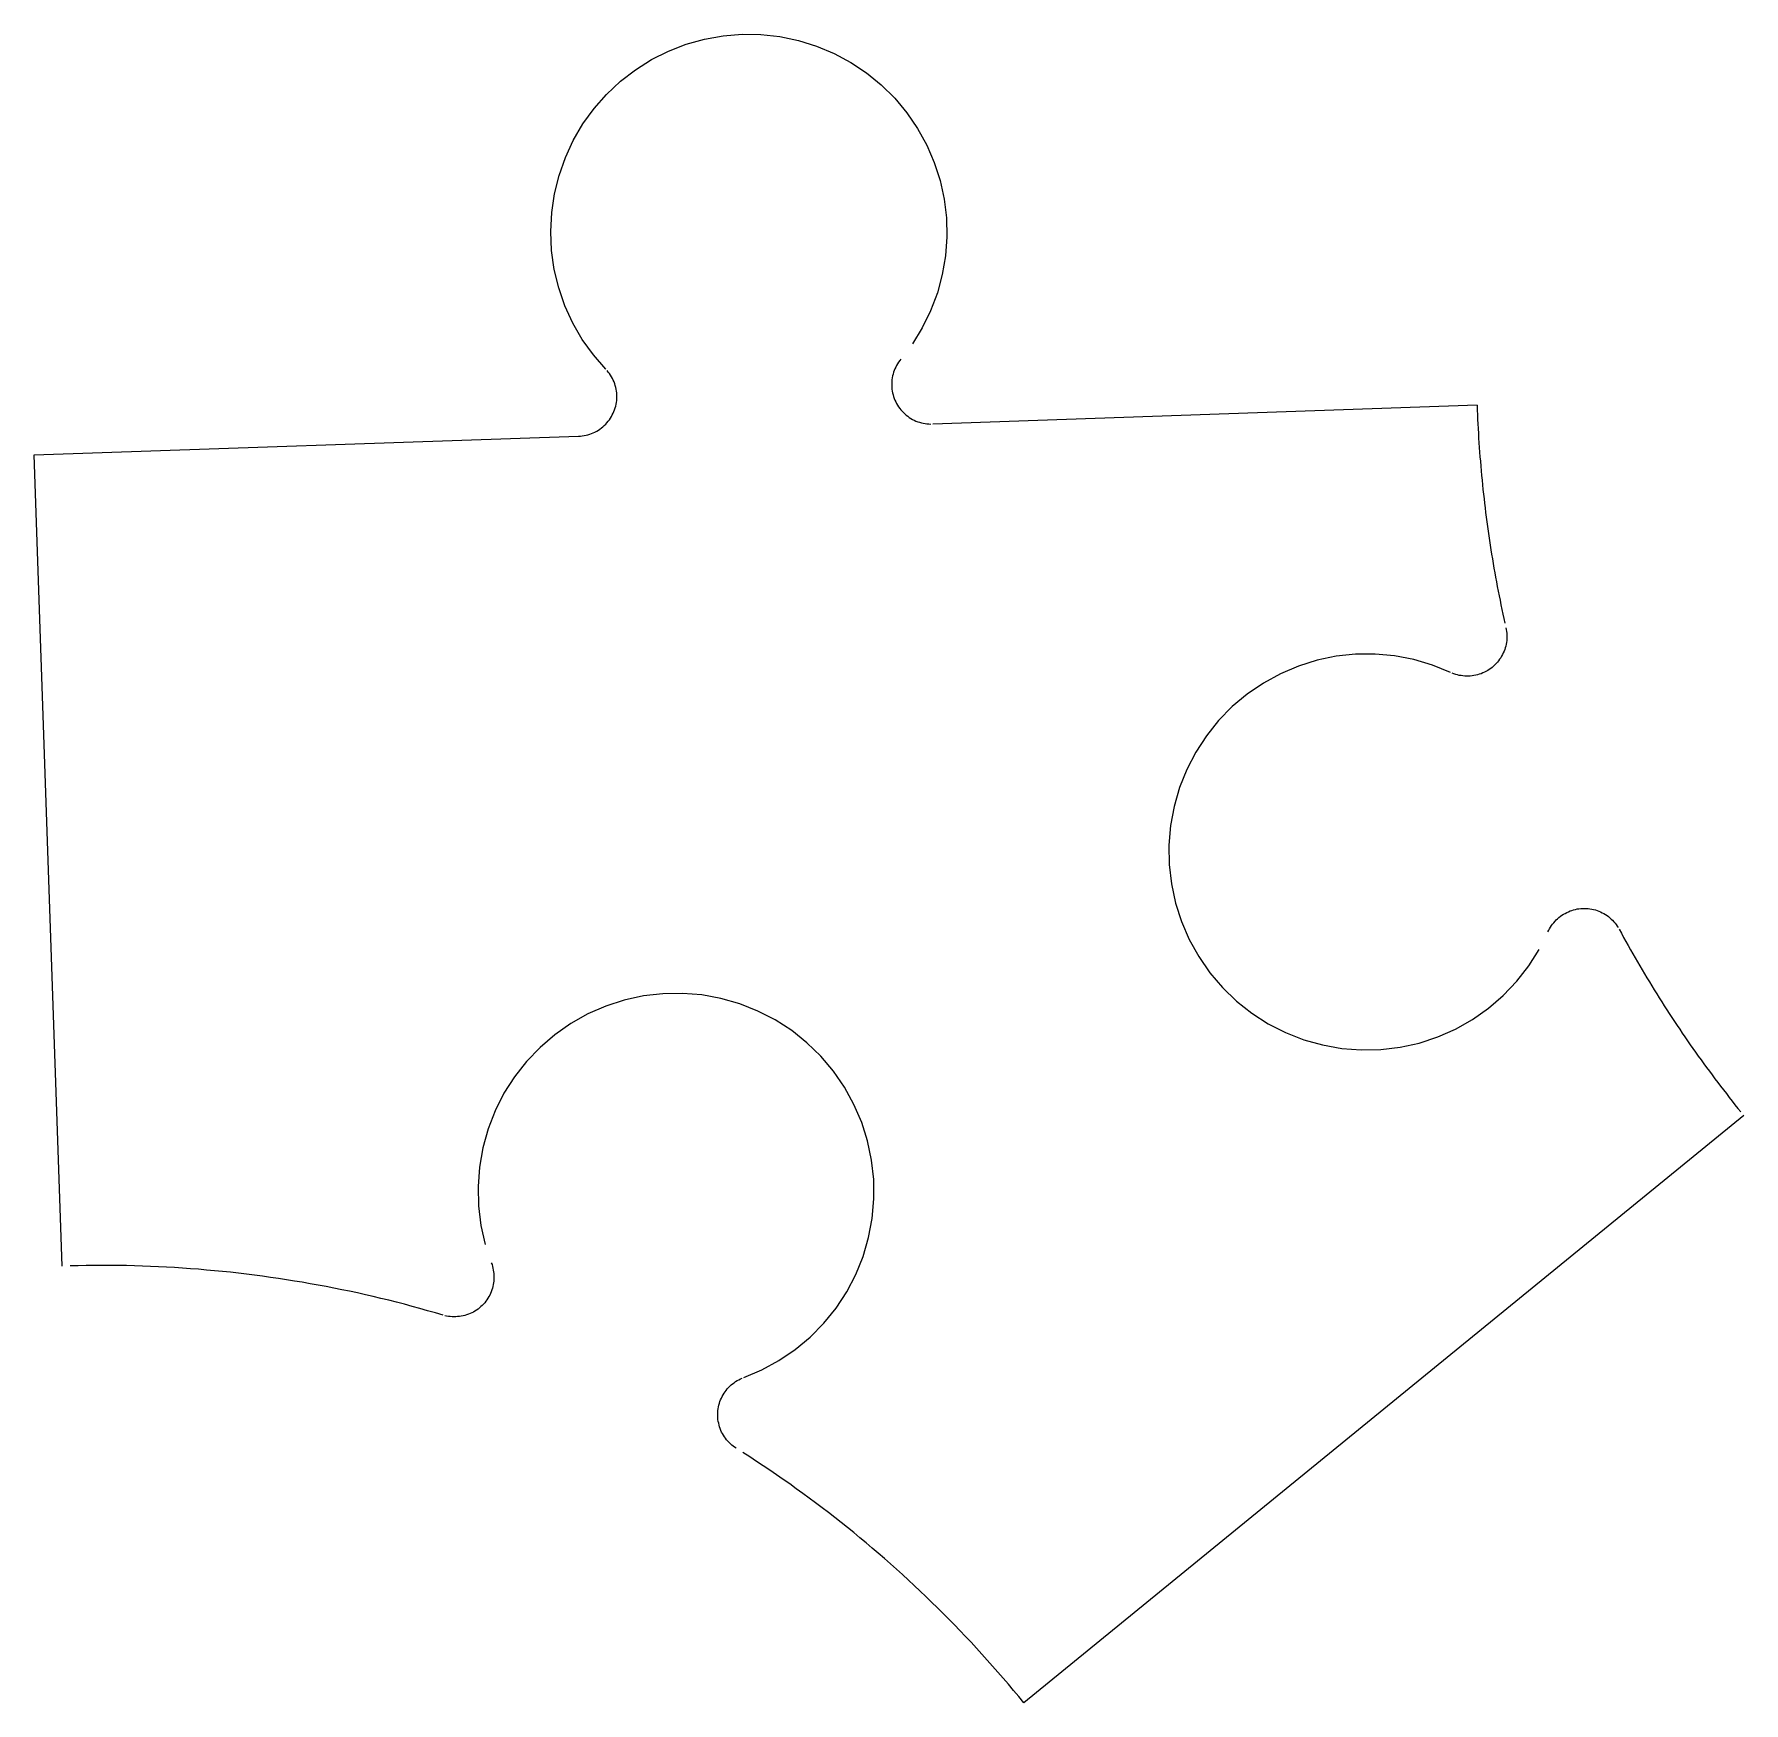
# Model space of a CAD drawing. Header units: metres. Extents: x -1.04 to 1.04, y -1.04 to 1.04.
# Drawn here: x -0.8254 to -0.6527, y -0.5916 to -0.4232 of the extents above; entities that cross this region are included whole.
import ezdxf

# ---------------------------------------------------------------- set-up
doc = ezdxf.new("R2010")
doc.units = ezdxf.units.M

msp = doc.modelspace()

# ---------------------------------------------------------------- linework, layer by layer
at = {"layer": 'Polygon'}
for p, q in [((-0.76133, -0.42486), (-0.75955, -0.42417)), ((-0.75955, -0.42417), (-0.7577, -0.42365)), ((-0.7577, -0.42365), (-0.75581, -0.42331)), ((-0.75581, -0.42331), (-0.7539, -0.42315)), ((-0.7539, -0.42315), (-0.75199, -0.42318)), ((-0.75199, -0.42318), (-0.75008, -0.42339)), ((-0.75008, -0.42339), (-0.74821, -0.42378)), ((-0.74821, -0.42378), (-0.74638, -0.42435)), ((-0.74638, -0.42435), (-0.74461, -0.42509)), ((-0.76467, -0.42674), (-0.76304, -0.42572)), ((-0.76304, -0.42572), (-0.76133, -0.42486)), ((-0.74461, -0.42509), (-0.74292, -0.426)), ((-0.74292, -0.426), (-0.74133, -0.42706)), ((-0.76758, -0.42923), (-0.76618, -0.42791)), ((-0.76618, -0.42791), (-0.76467, -0.42674)), ((-0.74133, -0.42706), (-0.73984, -0.42827)), ((-0.76885, -0.43066), (-0.76758, -0.42923)), ((-0.73984, -0.42827), (-0.73848, -0.42962)), ((-0.73848, -0.42962), (-0.73725, -0.43109)), ((-0.76997, -0.43222), (-0.76885, -0.43066)), ((-0.73725, -0.43109), (-0.73617, -0.43267)), ((-0.77094, -0.43387), (-0.76997, -0.43222)), ((-0.73617, -0.43267), (-0.73525, -0.43435)), ((-0.77174, -0.43561), (-0.77094, -0.43387)), ((-0.73525, -0.43435), (-0.73449, -0.43611)), ((-0.77238, -0.43742), (-0.77174, -0.43561)), ((-0.73449, -0.43611), (-0.73391, -0.43794)), ((-0.77284, -0.43928), (-0.77238, -0.43742)), ((-0.73391, -0.43794), (-0.7335, -0.43981)), ((-0.77312, -0.44117), (-0.77284, -0.43928)), ((-0.7335, -0.43981), (-0.73327, -0.44171)), ((-0.77322, -0.44309), (-0.77312, -0.44117)), ((-0.73327, -0.44171), (-0.73322, -0.44363)), ((-0.77313, -0.445), (-0.77322, -0.44309)), ((-0.73322, -0.44363), (-0.73336, -0.44554)), ((-0.77286, -0.4469), (-0.77313, -0.445)), ((-0.77241, -0.44876), (-0.77286, -0.4469)), ((-0.73336, -0.44554), (-0.73368, -0.44743)), ((-0.77178, -0.45057), (-0.77241, -0.44876)), ((-0.73368, -0.44743), (-0.73418, -0.44928)), ((-0.77099, -0.45232), (-0.77178, -0.45057)), ((-0.73418, -0.44928), (-0.73486, -0.45107)), ((-0.73486, -0.45107), (-0.7357, -0.45279)), ((-0.77003, -0.45397), (-0.77099, -0.45232)), ((-0.76891, -0.45553), (-0.77003, -0.45397)), ((-0.7357, -0.45279), (-0.7367, -0.45443)), ((-0.76766, -0.45698), (-0.76891, -0.45553)), ((-0.76766, -0.45698), (-0.76766, -0.45698)), ((-0.76741, -0.45727), (-0.76753, -0.45712)), ((-0.76729, -0.45742), (-0.76741, -0.45727)), ((-0.76718, -0.45758), (-0.76729, -0.45742)), ((-0.73865, -0.45747), (-0.7387, -0.45766)), ((-0.7386, -0.45729), (-0.73865, -0.45747)), ((-0.73853, -0.45711), (-0.7386, -0.45729)), ((-0.73846, -0.45693), (-0.73853, -0.45711)), ((-0.73838, -0.45676), (-0.73846, -0.45693)), ((-0.73829, -0.45659), (-0.73838, -0.45676)), ((-0.7382, -0.45642), (-0.73829, -0.45659)), ((-0.73809, -0.45626), (-0.7382, -0.45642)), ((-0.73798, -0.4561), (-0.73809, -0.45626)), ((-0.73786, -0.45595), (-0.73798, -0.4561)), ((-0.73786, -0.45595), (-0.73786, -0.45595)), ((-0.76708, -0.45774), (-0.76718, -0.45758)), ((-0.76699, -0.45791), (-0.76708, -0.45774)), ((-0.76691, -0.45808), (-0.76699, -0.45791)), ((-0.76683, -0.45826), (-0.76691, -0.45808)), ((-0.76676, -0.45844), (-0.76683, -0.45826)), ((-0.76671, -0.45862), (-0.76676, -0.45844)), ((-0.76666, -0.45881), (-0.76671, -0.45862)), ((-0.76662, -0.459), (-0.76666, -0.45881)), ((-0.76658, -0.45918), (-0.76662, -0.459)), ((-0.76656, -0.45938), (-0.76658, -0.45918)), ((-0.73878, -0.45823), (-0.73879, -0.45842)), ((-0.73879, -0.45842), (-0.73879, -0.45861)), ((-0.73879, -0.45861), (-0.73878, -0.4588)), ((-0.73876, -0.45804), (-0.73878, -0.45823)), ((-0.73878, -0.4588), (-0.73876, -0.45899)), ((-0.73873, -0.45785), (-0.73876, -0.45804)), ((-0.73876, -0.45899), (-0.73873, -0.45918)), ((-0.7387, -0.45766), (-0.73873, -0.45785)), ((-0.73873, -0.45918), (-0.7387, -0.45937)), ((-0.76677, -0.46107), (-0.76671, -0.46089)), ((-0.76671, -0.46089), (-0.76666, -0.46071)), ((-0.76666, -0.46071), (-0.76662, -0.46052)), ((-0.76662, -0.46052), (-0.76659, -0.46033)), ((-0.76659, -0.46033), (-0.76656, -0.46014)), ((-0.76655, -0.45957), (-0.76656, -0.45938)), ((-0.76656, -0.46014), (-0.76655, -0.45995)), ((-0.76654, -0.45976), (-0.76655, -0.45957)), ((-0.76655, -0.45995), (-0.76654, -0.45976)), ((-0.7387, -0.45937), (-0.73865, -0.45956)), ((-0.73865, -0.45956), (-0.7386, -0.45974)), ((-0.7386, -0.45974), (-0.73853, -0.45992)), ((-0.73853, -0.45992), (-0.73846, -0.4601)), ((-0.73846, -0.4601), (-0.73838, -0.46027)), ((-0.73838, -0.46027), (-0.73829, -0.46045)), ((-0.73829, -0.46045), (-0.7382, -0.46061)), ((-0.7382, -0.46061), (-0.73809, -0.46077)), ((-0.73809, -0.46077), (-0.73798, -0.46093)), ((-0.73798, -0.46093), (-0.73786, -0.46108)), ((-0.67968, -0.46062), (-0.73465, -0.46252)), ((-0.67968, -0.46062), (-0.67966, -0.4611)), ((-0.76781, -0.46266), (-0.76767, -0.46253)), ((-0.76767, -0.46253), (-0.76754, -0.46239)), ((-0.76754, -0.46239), (-0.76742, -0.46224)), ((-0.76742, -0.46224), (-0.7673, -0.46209)), ((-0.7673, -0.46209), (-0.76719, -0.46193)), ((-0.76719, -0.46193), (-0.76709, -0.46177)), ((-0.76709, -0.46177), (-0.767, -0.4616)), ((-0.767, -0.4616), (-0.76692, -0.46143)), ((-0.76692, -0.46143), (-0.76684, -0.46125)), ((-0.76684, -0.46125), (-0.76677, -0.46107)), ((-0.73786, -0.46108), (-0.73774, -0.46122)), ((-0.73774, -0.46122), (-0.7376, -0.46136)), ((-0.7376, -0.46136), (-0.73746, -0.46149)), ((-0.73746, -0.46149), (-0.73732, -0.46162)), ((-0.73732, -0.46162), (-0.73717, -0.46173)), ((-0.73717, -0.46173), (-0.73701, -0.46184)), ((-0.73701, -0.46184), (-0.73685, -0.46195)), ((-0.73685, -0.46195), (-0.73668, -0.46204)), ((-0.73668, -0.46204), (-0.73651, -0.46213)), ((-0.73651, -0.46213), (-0.73634, -0.46221)), ((-0.73634, -0.46221), (-0.73616, -0.46228)), ((-0.73616, -0.46228), (-0.73598, -0.46234)), ((-0.73598, -0.46234), (-0.73579, -0.46239)), ((-0.73579, -0.46239), (-0.7356, -0.46243)), ((-0.7356, -0.46243), (-0.73542, -0.46247)), ((-0.73542, -0.46247), (-0.73523, -0.46249)), ((-0.73523, -0.46249), (-0.73503, -0.46251)), ((-0.73503, -0.46251), (-0.73484, -0.46252)), ((-0.67966, -0.4611), (-0.67964, -0.46157)), ((-0.67964, -0.46157), (-0.67962, -0.46204)), ((-0.67962, -0.46204), (-0.6796, -0.46251)), ((-0.6796, -0.46251), (-0.67958, -0.46298)), ((-0.82538, -0.46564), (-0.77041, -0.46374)), ((-0.77041, -0.46374), (-0.77022, -0.46373)), ((-0.77022, -0.46373), (-0.77003, -0.46371)), ((-0.77003, -0.46371), (-0.76984, -0.46368)), ((-0.76984, -0.46368), (-0.76965, -0.46365)), ((-0.76965, -0.46365), (-0.76946, -0.4636)), ((-0.76946, -0.4636), (-0.76928, -0.46354)), ((-0.76928, -0.46354), (-0.7691, -0.46348)), ((-0.7691, -0.46348), (-0.76892, -0.4634)), ((-0.76892, -0.4634), (-0.76875, -0.46332)), ((-0.76875, -0.46332), (-0.76858, -0.46323)), ((-0.76858, -0.46323), (-0.76841, -0.46313)), ((-0.76841, -0.46313), (-0.76825, -0.46303)), ((-0.76825, -0.46303), (-0.7681, -0.46291)), ((-0.7681, -0.46291), (-0.76795, -0.46279)), ((-0.76795, -0.46279), (-0.76781, -0.46266)), ((-0.67958, -0.46298), (-0.67955, -0.46346)), ((-0.67955, -0.46346), (-0.67952, -0.46393)), ((-0.67952, -0.46393), (-0.67949, -0.4644)), ((-0.82256, -0.54754), (-0.82538, -0.46564)), ((-0.67949, -0.4644), (-0.67946, -0.46487)), ((-0.67946, -0.46487), (-0.67942, -0.46534)), ((-0.67942, -0.46534), (-0.67939, -0.46581)), ((-0.67939, -0.46581), (-0.67935, -0.46628)), ((-0.67935, -0.46628), (-0.67931, -0.46676)), ((-0.67931, -0.46676), (-0.67927, -0.46723)), ((-0.67927, -0.46723), (-0.67923, -0.4677)), ((-0.67923, -0.4677), (-0.67918, -0.46817)), ((-0.67918, -0.46817), (-0.67914, -0.46864)), ((-0.67914, -0.46864), (-0.67909, -0.46911)), ((-0.67909, -0.46911), (-0.67904, -0.46958)), ((-0.67904, -0.46958), (-0.67898, -0.47005)), ((-0.67898, -0.47005), (-0.67893, -0.47052)), ((-0.67893, -0.47052), (-0.67887, -0.47099)), ((-0.67887, -0.47099), (-0.67882, -0.47145)), ((-0.67882, -0.47145), (-0.67876, -0.47192)), ((-0.67876, -0.47192), (-0.67869, -0.47239)), ((-0.67869, -0.47239), (-0.67863, -0.47286)), ((-0.67863, -0.47286), (-0.67856, -0.47333)), ((-0.67856, -0.47333), (-0.6785, -0.4738)), ((-0.6785, -0.4738), (-0.67843, -0.47426)), ((-0.67843, -0.47426), (-0.67836, -0.47473)), ((-0.67836, -0.47473), (-0.67828, -0.4752)), ((-0.67828, -0.4752), (-0.67821, -0.47566)), ((-0.67821, -0.47566), (-0.67813, -0.47613)), ((-0.67813, -0.47613), (-0.67806, -0.4766)), ((-0.67806, -0.4766), (-0.67798, -0.47706)), ((-0.67798, -0.47706), (-0.67789, -0.47753)), ((-0.67789, -0.47753), (-0.67781, -0.47799)), ((-0.67781, -0.47799), (-0.67772, -0.47846)), ((-0.67772, -0.47846), (-0.67764, -0.47892)), ((-0.67764, -0.47892), (-0.67755, -0.47939)), ((-0.67755, -0.47939), (-0.67746, -0.47985)), ((-0.67746, -0.47985), (-0.67736, -0.48031)), ((-0.67736, -0.48031), (-0.67727, -0.48078)), ((-0.67727, -0.48078), (-0.67717, -0.48124)), ((-0.67717, -0.48124), (-0.67707, -0.4817)), ((-0.67707, -0.4817), (-0.67697, -0.48216)), ((-0.67697, -0.48216), (-0.67687, -0.48262)), ((-0.67677, -0.48308), (-0.67673, -0.48327)), ((-0.67673, -0.48327), (-0.6767, -0.48345)), ((-0.67679, -0.48493), (-0.67683, -0.48511)), ((-0.67675, -0.48474), (-0.67679, -0.48493)), ((-0.67671, -0.48456), (-0.67675, -0.48474)), ((-0.67669, -0.48438), (-0.67671, -0.48456)), ((-0.6767, -0.48345), (-0.67668, -0.48363)), ((-0.67668, -0.48419), (-0.67669, -0.48438)), ((-0.67668, -0.48363), (-0.67667, -0.48382)), ((-0.67667, -0.48401), (-0.67668, -0.48419)), ((-0.67667, -0.48382), (-0.67667, -0.48401)), ((-0.69584, -0.48636), (-0.69772, -0.48695)), ((-0.69391, -0.48596), (-0.69584, -0.48636)), ((-0.69195, -0.48575), (-0.69391, -0.48596)), ((-0.68997, -0.48574), (-0.69195, -0.48575)), ((-0.68801, -0.48592), (-0.68997, -0.48574)), ((-0.68608, -0.48629), (-0.68801, -0.48592)), ((-0.68419, -0.48685), (-0.68608, -0.48629)), ((-0.67775, -0.4867), (-0.67788, -0.48684)), ((-0.67763, -0.48657), (-0.67775, -0.4867)), ((-0.67751, -0.48642), (-0.67763, -0.48657)), ((-0.6774, -0.48627), (-0.67751, -0.48642)), ((-0.67729, -0.48612), (-0.6774, -0.48627)), ((-0.6772, -0.48596), (-0.67729, -0.48612)), ((-0.67711, -0.48579), (-0.6772, -0.48596)), ((-0.67703, -0.48563), (-0.67711, -0.48579)), ((-0.67696, -0.48546), (-0.67703, -0.48563)), ((-0.67689, -0.48528), (-0.67696, -0.48546)), ((-0.67683, -0.48511), (-0.67689, -0.48528)), ((-0.69953, -0.48772), (-0.70126, -0.48867)), ((-0.69772, -0.48695), (-0.69953, -0.48772)), ((-0.68236, -0.4876), (-0.68419, -0.48685)), ((-0.68202, -0.48774), (-0.68219, -0.48767)), ((-0.68184, -0.4878), (-0.68202, -0.48774)), ((-0.68166, -0.48785), (-0.68184, -0.4878)), ((-0.68148, -0.48789), (-0.68166, -0.48785)), ((-0.6813, -0.48792), (-0.68148, -0.48789)), ((-0.68111, -0.48795), (-0.6813, -0.48792)), ((-0.68093, -0.48796), (-0.68111, -0.48795)), ((-0.68074, -0.48797), (-0.68093, -0.48796)), ((-0.68056, -0.48797), (-0.68074, -0.48797)), ((-0.68037, -0.48796), (-0.68056, -0.48797)), ((-0.68019, -0.48794), (-0.68037, -0.48796)), ((-0.68, -0.48791), (-0.68019, -0.48794)), ((-0.67982, -0.48788), (-0.68, -0.48791)), ((-0.67964, -0.48784), (-0.67982, -0.48788)), ((-0.67946, -0.48778), (-0.67964, -0.48784)), ((-0.67928, -0.48772), (-0.67946, -0.48778)), ((-0.67911, -0.48765), (-0.67928, -0.48772)), ((-0.67894, -0.48758), (-0.67911, -0.48765)), ((-0.67878, -0.48749), (-0.67894, -0.48758)), ((-0.67861, -0.4874), (-0.67878, -0.48749)), ((-0.67846, -0.4873), (-0.67861, -0.4874)), ((-0.6783, -0.4872), (-0.67846, -0.4873)), ((-0.67816, -0.48708), (-0.6783, -0.4872)), ((-0.67802, -0.48696), (-0.67816, -0.48708)), ((-0.67788, -0.48684), (-0.67802, -0.48696)), ((-0.70289, -0.48978), (-0.7044, -0.49104)), ((-0.70126, -0.48867), (-0.70289, -0.48978)), ((-0.7044, -0.49104), (-0.70578, -0.49245)), ((-0.70578, -0.49245), (-0.70701, -0.49399)), ((-0.70701, -0.49399), (-0.70809, -0.49564)), ((-0.70809, -0.49564), (-0.709, -0.49739)), ((-0.709, -0.49739), (-0.70973, -0.49922)), ((-0.70973, -0.49922), (-0.71028, -0.50112)), ((-0.71028, -0.50112), (-0.71063, -0.50305)), ((-0.71063, -0.50305), (-0.7108, -0.50502)), ((-0.7108, -0.50502), (-0.71077, -0.50699)), ((-0.71077, -0.50699), (-0.71055, -0.50895)), ((-0.71055, -0.50895), (-0.71014, -0.51088)), ((-0.71014, -0.51088), (-0.70954, -0.51275)), ((-0.67193, -0.51286), (-0.67181, -0.51272)), ((-0.67181, -0.51272), (-0.67168, -0.51258)), ((-0.67168, -0.51258), (-0.67155, -0.51246)), ((-0.67155, -0.51246), (-0.67141, -0.51233)), ((-0.67141, -0.51233), (-0.67126, -0.51222)), ((-0.67126, -0.51222), (-0.67111, -0.51211)), ((-0.67111, -0.51211), (-0.67095, -0.51201)), ((-0.67095, -0.51201), (-0.67079, -0.51192)), ((-0.67079, -0.51192), (-0.67063, -0.51183)), ((-0.67063, -0.51183), (-0.67046, -0.51175)), ((-0.67046, -0.51175), (-0.67029, -0.51168)), ((-0.67029, -0.51168), (-0.67011, -0.51162)), ((-0.67011, -0.51162), (-0.66993, -0.51157)), ((-0.66993, -0.51157), (-0.66975, -0.51152)), ((-0.66975, -0.51152), (-0.66957, -0.51148)), ((-0.66957, -0.51148), (-0.66939, -0.51145)), ((-0.66939, -0.51145), (-0.6692, -0.51143)), ((-0.6692, -0.51143), (-0.66902, -0.51142)), ((-0.66902, -0.51142), (-0.66883, -0.51142)), ((-0.66883, -0.51142), (-0.66865, -0.51142)), ((-0.66865, -0.51142), (-0.66846, -0.51144)), ((-0.66846, -0.51144), (-0.66828, -0.51146)), ((-0.66828, -0.51146), (-0.66809, -0.51149)), ((-0.66809, -0.51149), (-0.66791, -0.51153)), ((-0.66791, -0.51153), (-0.66773, -0.51158)), ((-0.66773, -0.51158), (-0.66755, -0.51164)), ((-0.66755, -0.51164), (-0.66738, -0.5117)), ((-0.66738, -0.5117), (-0.66721, -0.51177)), ((-0.66721, -0.51177), (-0.66704, -0.51186)), ((-0.66704, -0.51186), (-0.66688, -0.51194)), ((-0.66688, -0.51194), (-0.66672, -0.51204)), ((-0.66672, -0.51204), (-0.66656, -0.51214)), ((-0.66656, -0.51214), (-0.66641, -0.51225)), ((-0.66641, -0.51225), (-0.66627, -0.51237)), ((-0.66627, -0.51237), (-0.66613, -0.51249)), ((-0.66613, -0.51249), (-0.666, -0.51262)), ((-0.666, -0.51262), (-0.66587, -0.51276)), ((-0.70954, -0.51275), (-0.70875, -0.51456)), ((-0.67252, -0.5138), (-0.67244, -0.51363)), ((-0.67244, -0.51363), (-0.67235, -0.51347)), ((-0.67235, -0.51347), (-0.67226, -0.51331)), ((-0.67226, -0.51331), (-0.67216, -0.51315)), ((-0.67216, -0.51315), (-0.67205, -0.513)), ((-0.67205, -0.513), (-0.67193, -0.51286)), ((-0.66587, -0.51276), (-0.66575, -0.5129)), ((-0.66575, -0.5129), (-0.66564, -0.51305)), ((-0.66564, -0.51305), (-0.66553, -0.5132)), ((-0.66553, -0.5132), (-0.66543, -0.51336)), ((-0.66534, -0.51352), (-0.66511, -0.51393)), ((-0.66511, -0.51393), (-0.66489, -0.51435)), ((-0.66489, -0.51435), (-0.66466, -0.51476)), ((-0.70875, -0.51456), (-0.70779, -0.51629)), ((-0.67446, -0.51723), (-0.6734, -0.51556)), ((-0.66466, -0.51476), (-0.66443, -0.51517)), ((-0.66443, -0.51517), (-0.6642, -0.51559)), ((-0.6642, -0.51559), (-0.66396, -0.516)), ((-0.66396, -0.516), (-0.66373, -0.51641)), ((-0.70779, -0.51629), (-0.70667, -0.51791)), ((-0.67567, -0.51878), (-0.67446, -0.51723)), ((-0.66373, -0.51641), (-0.66349, -0.51682)), ((-0.66349, -0.51682), (-0.66325, -0.51722)), ((-0.66325, -0.51722), (-0.66301, -0.51763)), ((-0.66301, -0.51763), (-0.66277, -0.51804)), ((-0.70667, -0.51791), (-0.7054, -0.51941)), ((-0.7054, -0.51941), (-0.70398, -0.52078)), ((-0.67703, -0.52021), (-0.67567, -0.51878)), ((-0.66277, -0.51804), (-0.66253, -0.51844)), ((-0.66253, -0.51844), (-0.66228, -0.51885)), ((-0.66228, -0.51885), (-0.66204, -0.51925)), ((-0.66204, -0.51925), (-0.66179, -0.51965)), ((-0.76766, -0.52129), (-0.76947, -0.52208)), ((-0.76579, -0.52068), (-0.76766, -0.52129)), ((-0.76386, -0.52026), (-0.76579, -0.52068)), ((-0.7619, -0.52003), (-0.76386, -0.52026)), ((-0.75993, -0.52), (-0.7619, -0.52003)), ((-0.75797, -0.52016), (-0.75993, -0.52)), ((-0.75603, -0.52051), (-0.75797, -0.52016)), ((-0.75413, -0.52105), (-0.75603, -0.52051)), ((-0.7523, -0.52178), (-0.75413, -0.52105)), ((-0.70398, -0.52078), (-0.70243, -0.522)), ((-0.67852, -0.5215), (-0.67703, -0.52021)), ((-0.66179, -0.51965), (-0.66154, -0.52005)), ((-0.66154, -0.52005), (-0.66129, -0.52045)), ((-0.66129, -0.52045), (-0.66104, -0.52085)), ((-0.66104, -0.52085), (-0.66078, -0.52125)), ((-0.66078, -0.52125), (-0.66053, -0.52165)), ((-0.77119, -0.52304), (-0.77281, -0.52417)), ((-0.76947, -0.52208), (-0.77119, -0.52304)), ((-0.75055, -0.52268), (-0.7523, -0.52178)), ((-0.74889, -0.52375), (-0.75055, -0.52268)), ((-0.70243, -0.522), (-0.70077, -0.52306)), ((-0.70077, -0.52306), (-0.69902, -0.52396)), ((-0.68185, -0.5236), (-0.68013, -0.52263)), ((-0.68013, -0.52263), (-0.67852, -0.5215)), ((-0.66053, -0.52165), (-0.66027, -0.52204)), ((-0.66027, -0.52204), (-0.66001, -0.52244)), ((-0.66001, -0.52244), (-0.65975, -0.52283)), ((-0.65975, -0.52283), (-0.65949, -0.52323)), ((-0.77281, -0.52417), (-0.7743, -0.52545)), ((-0.74735, -0.52498), (-0.74889, -0.52375)), ((-0.69902, -0.52396), (-0.69718, -0.52468)), ((-0.69718, -0.52468), (-0.69528, -0.52521)), ((-0.68553, -0.52501), (-0.68365, -0.5244)), ((-0.68365, -0.5244), (-0.68185, -0.5236)), ((-0.65949, -0.52323), (-0.65922, -0.52362)), ((-0.65922, -0.52362), (-0.65896, -0.52401)), ((-0.65896, -0.52401), (-0.65869, -0.5244)), ((-0.65869, -0.5244), (-0.65842, -0.52479)), ((-0.65842, -0.52479), (-0.65815, -0.52518)), ((-0.7743, -0.52545), (-0.77567, -0.52688)), ((-0.74594, -0.52635), (-0.74735, -0.52498)), ((-0.74467, -0.52786), (-0.74594, -0.52635)), ((-0.69528, -0.52521), (-0.69334, -0.52556)), ((-0.69334, -0.52556), (-0.69138, -0.52571)), ((-0.69138, -0.52571), (-0.68941, -0.52567)), ((-0.68941, -0.52567), (-0.68745, -0.52544)), ((-0.68745, -0.52544), (-0.68553, -0.52501)), ((-0.65815, -0.52518), (-0.65788, -0.52556)), ((-0.65788, -0.52556), (-0.65761, -0.52595)), ((-0.65761, -0.52595), (-0.65734, -0.52634)), ((-0.65734, -0.52634), (-0.65706, -0.52672)), ((-0.77567, -0.52688), (-0.77689, -0.52843)), ((-0.74355, -0.52948), (-0.74467, -0.52786)), ((-0.65706, -0.52672), (-0.65678, -0.5271)), ((-0.65678, -0.5271), (-0.6565, -0.52748)), ((-0.6565, -0.52748), (-0.65622, -0.52786)), ((-0.65622, -0.52786), (-0.65594, -0.52824)), ((-0.65594, -0.52824), (-0.65566, -0.52862)), ((-0.77689, -0.52843), (-0.77794, -0.53009)), ((-0.7426, -0.53121), (-0.74355, -0.52948)), ((-0.65566, -0.52862), (-0.65537, -0.529)), ((-0.65537, -0.529), (-0.65509, -0.52937)), ((-0.65509, -0.52937), (-0.6548, -0.52975)), ((-0.6548, -0.52975), (-0.65451, -0.53012)), ((-0.77794, -0.53009), (-0.77883, -0.53185)), ((-0.74182, -0.53302), (-0.7426, -0.53121)), ((-0.65451, -0.53012), (-0.65422, -0.5305)), ((-0.65422, -0.5305), (-0.65393, -0.53087)), ((-0.65393, -0.53087), (-0.65364, -0.53124)), ((-0.65364, -0.53124), (-0.65334, -0.53161)), ((-0.65334, -0.53161), (-0.65304, -0.53197)), ((-0.77883, -0.53185), (-0.77955, -0.53368)), ((-0.74123, -0.5349), (-0.74182, -0.53302)), ((-0.65275, -0.53234), (-0.72544, -0.59163)), ((-0.77955, -0.53368), (-0.78008, -0.53558)), ((-0.74082, -0.53683), (-0.74123, -0.5349)), ((-0.78008, -0.53558), (-0.78042, -0.53753)), ((-0.7406, -0.53879), (-0.74082, -0.53683)), ((-0.78042, -0.53753), (-0.78056, -0.53949)), ((-0.78056, -0.53949), (-0.78051, -0.54146)), ((-0.74058, -0.54076), (-0.7406, -0.53879)), ((-0.78051, -0.54146), (-0.78027, -0.54342)), ((-0.74076, -0.54272), (-0.74058, -0.54076)), ((-0.78027, -0.54342), (-0.77984, -0.54534)), ((-0.74112, -0.54466), (-0.74076, -0.54272)), ((-0.74168, -0.54655), (-0.74112, -0.54466)), ((-0.77922, -0.54721), (-0.77915, -0.54739)), ((-0.74241, -0.54838), (-0.74168, -0.54655)), ((-0.82094, -0.5475), (-0.82175, -0.54752)), ((-0.82013, -0.54748), (-0.82094, -0.5475)), ((-0.81932, -0.54747), (-0.82013, -0.54748)), ((-0.8185, -0.54747), (-0.81932, -0.54747)), ((-0.81769, -0.54747), (-0.8185, -0.54747)), ((-0.81688, -0.54748), (-0.81769, -0.54747)), ((-0.81607, -0.54749), (-0.81688, -0.54748)), ((-0.81526, -0.54751), (-0.81607, -0.54749)), ((-0.81445, -0.54754), (-0.81526, -0.54751)), ((-0.81364, -0.54757), (-0.81445, -0.54754)), ((-0.81283, -0.5476), (-0.81364, -0.54757)), ((-0.81202, -0.54764), (-0.81283, -0.5476)), ((-0.8112, -0.54769), (-0.81202, -0.54764)), ((-0.81039, -0.54774), (-0.8112, -0.54769)), ((-0.80959, -0.5478), (-0.81039, -0.54774)), ((-0.80878, -0.54786), (-0.80959, -0.5478)), ((-0.80797, -0.54793), (-0.80878, -0.54786)), ((-0.80716, -0.548), (-0.80797, -0.54793)), ((-0.80635, -0.54808), (-0.80716, -0.548)), ((-0.80554, -0.54816), (-0.80635, -0.54808)), ((-0.80474, -0.54825), (-0.80554, -0.54816)), ((-0.80393, -0.54835), (-0.80474, -0.54825)), ((-0.80313, -0.54845), (-0.80393, -0.54835)), ((-0.80232, -0.54856), (-0.80313, -0.54845)), ((-0.80152, -0.54867), (-0.80232, -0.54856)), ((-0.80071, -0.54879), (-0.80152, -0.54867)), ((-0.79991, -0.54891), (-0.80071, -0.54879)), ((-0.79911, -0.54904), (-0.79991, -0.54891)), ((-0.77915, -0.54739), (-0.7791, -0.54756)), ((-0.7791, -0.54756), (-0.77905, -0.54774)), ((-0.77905, -0.54774), (-0.77902, -0.54793)), ((-0.77902, -0.54793), (-0.77899, -0.54811)), ((-0.77899, -0.54811), (-0.77896, -0.54829)), ((-0.77895, -0.54885), (-0.77897, -0.54904)), ((-0.77896, -0.54829), (-0.77895, -0.54848)), ((-0.77895, -0.54848), (-0.77895, -0.54867)), ((-0.77895, -0.54867), (-0.77895, -0.54885)), ((-0.74333, -0.55013), (-0.74241, -0.54838)), ((-0.79831, -0.54917), (-0.79911, -0.54904)), ((-0.79751, -0.54931), (-0.79831, -0.54917)), ((-0.79671, -0.54945), (-0.79751, -0.54931)), ((-0.79591, -0.5496), (-0.79671, -0.54945)), ((-0.79512, -0.54976), (-0.79591, -0.5496)), ((-0.79432, -0.54992), (-0.79512, -0.54976)), ((-0.79353, -0.55008), (-0.79432, -0.54992)), ((-0.79273, -0.55025), (-0.79353, -0.55008)), ((-0.79194, -0.55043), (-0.79273, -0.55025)), ((-0.79115, -0.55061), (-0.79194, -0.55043)), ((-0.79036, -0.5508), (-0.79115, -0.55061)), ((-0.77946, -0.55062), (-0.77956, -0.55078)), ((-0.77938, -0.55046), (-0.77946, -0.55062)), ((-0.7793, -0.55029), (-0.77938, -0.55046)), ((-0.77922, -0.55012), (-0.7793, -0.55029)), ((-0.77916, -0.54994), (-0.77922, -0.55012)), ((-0.77911, -0.54977), (-0.77916, -0.54994)), ((-0.77906, -0.54959), (-0.77911, -0.54977)), ((-0.77902, -0.5494), (-0.77906, -0.54959)), ((-0.77899, -0.54922), (-0.77902, -0.5494)), ((-0.77897, -0.54904), (-0.77899, -0.54922)), ((-0.74441, -0.55177), (-0.74333, -0.55013)), ((-0.78957, -0.55099), (-0.79036, -0.5508)), ((-0.78879, -0.55119), (-0.78957, -0.55099)), ((-0.788, -0.55139), (-0.78879, -0.55119)), ((-0.78722, -0.5516), (-0.788, -0.55139)), ((-0.78643, -0.55182), (-0.78722, -0.5516)), ((-0.78565, -0.55204), (-0.78643, -0.55182)), ((-0.78487, -0.55226), (-0.78565, -0.55204)), ((-0.78409, -0.55249), (-0.78487, -0.55226)), ((-0.78154, -0.5524), (-0.78171, -0.55246)), ((-0.78137, -0.55233), (-0.78154, -0.5524)), ((-0.7812, -0.55225), (-0.78137, -0.55233)), ((-0.78103, -0.55217), (-0.7812, -0.55225)), ((-0.78087, -0.55207), (-0.78103, -0.55217)), ((-0.78071, -0.55197), (-0.78087, -0.55207)), ((-0.78056, -0.55187), (-0.78071, -0.55197)), ((-0.78042, -0.55175), (-0.78056, -0.55187)), ((-0.78027, -0.55163), (-0.78042, -0.55175)), ((-0.78014, -0.5515), (-0.78027, -0.55163)), ((-0.78001, -0.55137), (-0.78014, -0.5515)), ((-0.77989, -0.55123), (-0.78001, -0.55137)), ((-0.77977, -0.55109), (-0.77989, -0.55123)), ((-0.77966, -0.55094), (-0.77977, -0.55109)), ((-0.77956, -0.55078), (-0.77966, -0.55094)), ((-0.74565, -0.55331), (-0.74441, -0.55177)), ((-0.78373, -0.55258), (-0.78391, -0.55254)), ((-0.78355, -0.55261), (-0.78373, -0.55258)), ((-0.78336, -0.55263), (-0.78355, -0.55261)), ((-0.78318, -0.55265), (-0.78336, -0.55263)), ((-0.78299, -0.55266), (-0.78318, -0.55265)), ((-0.78281, -0.55265), (-0.78299, -0.55266)), ((-0.78262, -0.55264), (-0.78281, -0.55265)), ((-0.78244, -0.55262), (-0.78262, -0.55264)), ((-0.78225, -0.5526), (-0.78244, -0.55262)), ((-0.78207, -0.55256), (-0.78225, -0.5526)), ((-0.78189, -0.55251), (-0.78207, -0.55256)), ((-0.78171, -0.55246), (-0.78189, -0.55251)), ((-0.74703, -0.55471), (-0.74565, -0.55331)), ((-0.74855, -0.55597), (-0.74703, -0.55471)), ((-0.75191, -0.55802), (-0.75018, -0.55708)), ((-0.75018, -0.55708), (-0.74855, -0.55597)), ((-0.75486, -0.55942), (-0.75471, -0.55931)), ((-0.75471, -0.55931), (-0.75456, -0.5592)), ((-0.75456, -0.5592), (-0.7544, -0.5591)), ((-0.7544, -0.5591), (-0.75424, -0.55901)), ((-0.75424, -0.55901), (-0.75407, -0.55893)), ((-0.75407, -0.55893), (-0.7539, -0.55885)), ((-0.75373, -0.55878), (-0.75191, -0.55802)), ((-0.75613, -0.56121), (-0.75607, -0.56104)), ((-0.75607, -0.56104), (-0.75599, -0.56087)), ((-0.75599, -0.56087), (-0.75591, -0.5607)), ((-0.75591, -0.5607), (-0.75582, -0.56054)), ((-0.75582, -0.56054), (-0.75572, -0.56038)), ((-0.75572, -0.56038), (-0.75562, -0.56023)), ((-0.75562, -0.56023), (-0.75551, -0.56008)), ((-0.75551, -0.56008), (-0.75539, -0.55993)), ((-0.75539, -0.55993), (-0.75527, -0.5598)), ((-0.75527, -0.5598), (-0.75514, -0.55966)), ((-0.75514, -0.55966), (-0.755, -0.55954)), ((-0.755, -0.55954), (-0.75486, -0.55942)), ((-0.75636, -0.56249), (-0.75635, -0.5623)), ((-0.75636, -0.56267), (-0.75636, -0.56249)), ((-0.75635, -0.56286), (-0.75636, -0.56267)), ((-0.75635, -0.5623), (-0.75634, -0.56212)), ((-0.75634, -0.56212), (-0.75631, -0.56193)), ((-0.75631, -0.56193), (-0.75628, -0.56175)), ((-0.75628, -0.56175), (-0.75624, -0.56157)), ((-0.75624, -0.56157), (-0.75619, -0.56139)), ((-0.75619, -0.56139), (-0.75613, -0.56121)), ((-0.75633, -0.56304), (-0.75635, -0.56286)), ((-0.7563, -0.56323), (-0.75633, -0.56304)), ((-0.75626, -0.56341), (-0.7563, -0.56323)), ((-0.75622, -0.56359), (-0.75626, -0.56341)), ((-0.75617, -0.56377), (-0.75622, -0.56359)), ((-0.75611, -0.56394), (-0.75617, -0.56377)), ((-0.75604, -0.56412), (-0.75611, -0.56394)), ((-0.75596, -0.56429), (-0.75604, -0.56412)), ((-0.75587, -0.56445), (-0.75596, -0.56429)), ((-0.75578, -0.56461), (-0.75587, -0.56445)), ((-0.75568, -0.56477), (-0.75578, -0.56461)), ((-0.75557, -0.56492), (-0.75568, -0.56477)), ((-0.75546, -0.56507), (-0.75557, -0.56492)), ((-0.75534, -0.56521), (-0.75546, -0.56507)), ((-0.75521, -0.56535), (-0.75534, -0.56521)), ((-0.75508, -0.56547), (-0.75521, -0.56535)), ((-0.75494, -0.5656), (-0.75508, -0.56547)), ((-0.7548, -0.56571), (-0.75494, -0.5656)), ((-0.75465, -0.56582), (-0.7548, -0.56571)), ((-0.75449, -0.56593), (-0.75465, -0.56582)), ((-0.75312, -0.5668), (-0.75381, -0.56636)), ((-0.75244, -0.56725), (-0.75312, -0.5668)), ((-0.75177, -0.56769), (-0.75244, -0.56725)), ((-0.75109, -0.56815), (-0.75177, -0.56769)), ((-0.75042, -0.5686), (-0.75109, -0.56815)), ((-0.74976, -0.56907), (-0.75042, -0.5686)), ((-0.74909, -0.56953), (-0.74976, -0.56907)), ((-0.74843, -0.57001), (-0.74909, -0.56953)), ((-0.74777, -0.57048), (-0.74843, -0.57001)), ((-0.74712, -0.57096), (-0.74777, -0.57048)), ((-0.74647, -0.57145), (-0.74712, -0.57096)), ((-0.74582, -0.57193), (-0.74647, -0.57145)), ((-0.74518, -0.57243), (-0.74582, -0.57193)), ((-0.74454, -0.57293), (-0.74518, -0.57243)), ((-0.7439, -0.57343), (-0.74454, -0.57293)), ((-0.74326, -0.57393), (-0.7439, -0.57343)), ((-0.74263, -0.57444), (-0.74326, -0.57393)), ((-0.74201, -0.57496), (-0.74263, -0.57444)), ((-0.74138, -0.57548), (-0.74201, -0.57496)), ((-0.74076, -0.576), (-0.74138, -0.57548)), ((-0.74014, -0.57653), (-0.74076, -0.576)), ((-0.73953, -0.57706), (-0.74014, -0.57653)), ((-0.73892, -0.5776), (-0.73953, -0.57706)), ((-0.73832, -0.57814), (-0.73892, -0.5776)), ((-0.73771, -0.57868), (-0.73832, -0.57814)), ((-0.73711, -0.57923), (-0.73771, -0.57868)), ((-0.73652, -0.57978), (-0.73711, -0.57923)), ((-0.73593, -0.58034), (-0.73652, -0.57978)), ((-0.73534, -0.5809), (-0.73593, -0.58034)), ((-0.73476, -0.58146), (-0.73534, -0.5809)), ((-0.73418, -0.58203), (-0.73476, -0.58146)), ((-0.7336, -0.5826), (-0.73418, -0.58203)), ((-0.73303, -0.58318), (-0.7336, -0.5826)), ((-0.73246, -0.58376), (-0.73303, -0.58318)), ((-0.7319, -0.58434), (-0.73246, -0.58376)), ((-0.73134, -0.58493), (-0.7319, -0.58434)), ((-0.73078, -0.58552), (-0.73134, -0.58493)), ((-0.73023, -0.58611), (-0.73078, -0.58552)), ((-0.72968, -0.58671), (-0.73023, -0.58611)), ((-0.72914, -0.58731), (-0.72968, -0.58671)), ((-0.7286, -0.58792), (-0.72914, -0.58731)), ((-0.72806, -0.58853), (-0.7286, -0.58792)), ((-0.72753, -0.58914), (-0.72806, -0.58853)), ((-0.727, -0.58976), (-0.72753, -0.58914)), ((-0.72648, -0.59038), (-0.727, -0.58976)), ((-0.72596, -0.591), (-0.72648, -0.59038)), ((-0.72544, -0.59163), (-0.72596, -0.591))]:
    msp.add_line(p, q, dxfattribs=at)

doc.saveas('drawing.dxf')
